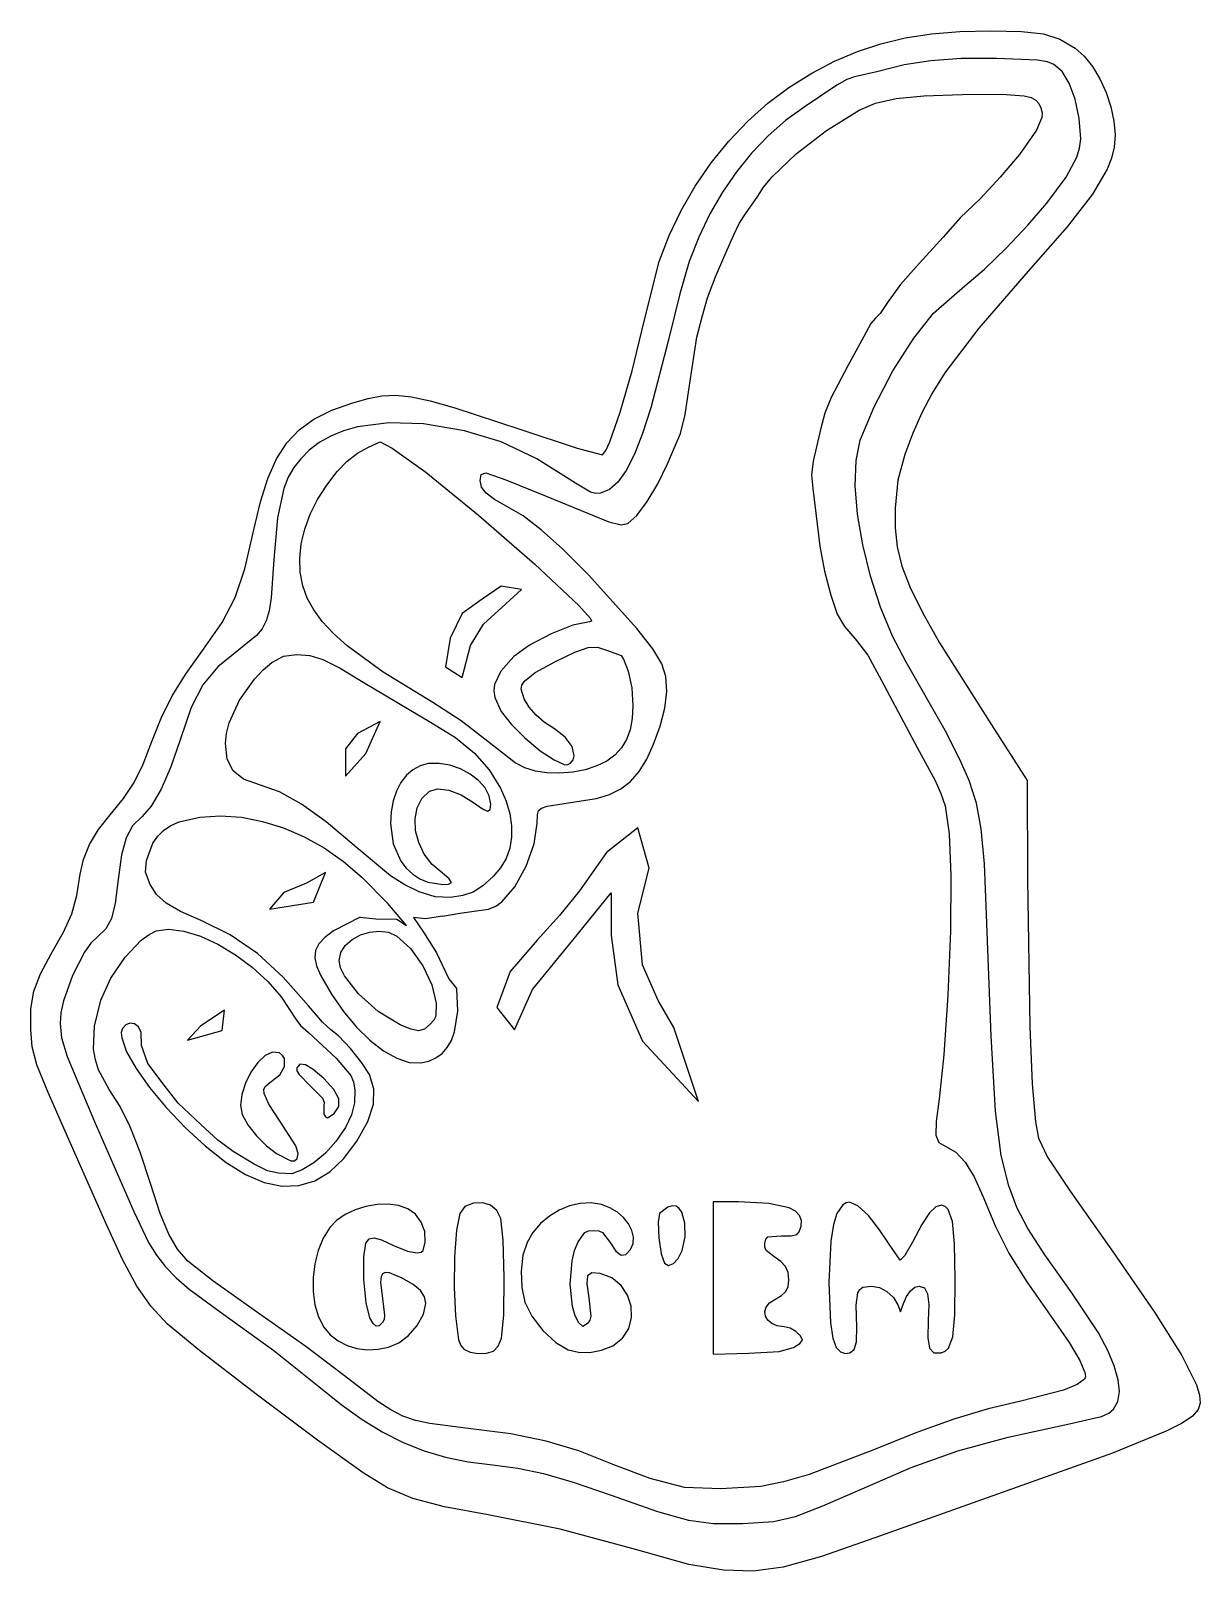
# Model space of a CAD drawing. Header units: metres. Extents: x 40 to 161, y -186 to -25.
import ezdxf

# ---------------------------------------------------------------- set-up
doc = ezdxf.new("R2010")
doc.units = ezdxf.units.M

msp = doc.modelspace()

# ---------------------------------------------------------------- linework, layer by layer
at = {"layer": '1', "color": 3}
for p, q in [((133.426311, -25.792459), (136.376868, -25.550733)), ((136.376868, -25.550733), (139.60506, -25.465741)), ((139.60506, -25.465741), (142.827602, -25.526174)), ((142.827602, -25.526174), (145.090552, -25.79035)), ((125.711397, -27.606592), (128.146481, -26.805533)), ((128.146481, -26.805533), (130.700484, -26.205774)), ((130.700484, -26.205774), (133.426311, -25.792459)), ((145.090552, -25.79035), (146.807547, -26.34318)), ((146.807547, -26.34318), (148.392227, -27.269575)), ((120.986357, -29.872024), (123.342324, -28.623803)), ((123.342324, -28.623803), (125.711397, -27.606592)), ((133.380709, -28.582431), (130.578815, -29.024836)), ((136.512, -28.365174), (133.380709, -28.582431)), ((140.194414, -28.348412), (136.512, -28.365174)), ((144.485143, -28.520704), (140.194414, -28.348412)), ((145.517084, -28.691015), (144.485143, -28.520704)), ((146.191532, -28.956449), (145.517084, -28.691015)), ((148.392227, -27.269575), (149.334496, -28.091877)), ((149.334496, -28.091877), (150.204105, -29.178241)), ((118.590591, -31.366107), (120.986357, -29.872024)), ((125.411529, -30.274477), (124.60583, -30.526762)), ((127.884592, -29.71704), (125.411529, -30.274477)), ((130.578815, -29.024836), (127.884592, -29.71704)), ((147.049721, -29.707299), (146.191532, -28.956449)), ((147.791498, -30.932592), (147.049721, -29.707299)), ((150.204105, -29.178241), (150.975287, -30.463253)), ((150.975287, -30.463253), (151.622277, -31.8815)), ((116.39731, -32.989182), (118.590591, -31.366107)), ((123.577085, -31.130291), (120.180882, -33.422799)), ((124.60583, -30.526762), (123.577085, -31.130291)), ((136.641727, -32.087239), (140.714491, -32.071505)), ((140.714491, -32.071505), (143.102108, -32.241922)), ((148.390633, -32.576209), (147.791498, -30.932592)), ((151.622277, -31.8815), (152.119306, -33.367568)), ((114.299758, -34.859794), (116.39731, -32.989182)), ((120.180882, -33.422799), (118.2434, -34.821051)), ((125.888126, -33.741332), (127.613797, -32.995011)), ((127.613797, -32.995011), (129.756241, -32.505172)), ((129.756241, -32.505172), (132.653027, -32.219889)), ((132.653027, -32.219889), (136.641727, -32.087239)), ((143.102108, -32.241922), (143.8195, -32.423459)), ((143.8195, -32.423459), (144.302221, -32.68336)), ((144.302221, -32.68336), (144.612478, -33.032234)), ((144.612478, -33.032234), (144.812475, -33.480688)), ((144.812475, -33.480688), (144.949477, -34.018255)), ((148.820897, -34.582032), (148.390633, -32.576209)), ((152.119306, -33.367568), (152.440609, -34.856043)), ((112.322115, -36.945551), (114.299758, -34.859794)), ((118.2434, -34.821051), (116.413801, -36.416974)), ((122.487184, -35.858261), (125.888126, -33.741332)), ((144.937436, -34.493678), (144.359969, -35.803552)), ((144.949477, -34.018255), (144.937436, -34.493678)), ((148.976411, -36.724067), (148.820897, -34.582032)), ((152.440609, -34.856043), (152.56042, -36.281513)), ((116.413801, -36.416974), (114.701091, -38.198499)), ((119.340353, -38.271434), (122.487184, -35.858261)), ((144.359969, -35.803552), (142.589693, -38.347297)), ((148.857157, -37.672171), (148.976411, -36.724067)), ((152.56042, -36.281513), (152.45297, -37.578563)), ((110.488559, -39.21406), (112.322115, -36.945551)), ((114.701091, -38.198499), (113.114278, -40.153558)), ((116.828483, -40.657826), (119.340353, -38.271434)), ((142.589693, -38.347297), (140.592838, -40.716333)), ((148.578245, -38.612213), (148.857157, -37.672171)), ((152.45297, -37.578563), (152.170533, -38.710033)), ((108.823272, -41.632927), (110.488559, -39.21406)), ((147.456504, -40.689752), (148.578245, -38.612213)), ((151.728745, -39.865033), (150.208679, -42.47452)), ((152.170533, -38.710033), (151.728745, -39.865033)), ((107.350431, -44.169759), (108.823272, -41.632927)), ((113.114278, -40.153558), (111.662368, -42.270081)), ((115.929672, -41.740033), (116.828483, -40.657826)), ((140.592838, -40.716333), (138.488668, -42.94678)), ((145.441295, -43.399967), (147.456504, -40.689752)), ((111.662368, -42.270081), (110.35437, -44.535999)), ((114.07823, -44.528856), (115.33242, -42.694411)), ((115.33242, -42.694411), (115.929672, -41.740033)), ((138.488668, -42.94678), (136.420674, -44.951487)), ((150.208679, -42.47452), (147.575904, -45.864821)), ((106.094217, -46.792163), (107.350431, -44.169759)), ((110.35437, -44.535999), (109.19929, -46.939243)), ((113.387158, -45.541328), (114.07823, -44.528856)), ((143.473601, -45.713624), (145.441295, -43.399967)), ((112.805786, -46.786633), (113.387158, -45.541328)), ((136.420674, -44.951487), (134.666172, -46.942714)), ((141.218394, -48.101783), (143.473601, -45.713624)), ((147.575904, -45.864821), (143.51355, -50.493732)), ((105.078809, -49.467745), (106.094217, -46.792163)), ((109.19929, -46.939243), (108.206136, -49.467745)), ((111.912671, -48.823691), (112.805786, -46.786633)), ((134.666172, -46.942714), (131.827575, -50.026155)), ((138.9453, -50.291844), (141.218394, -48.101783)), ((103.493965, -55.688442), (105.078809, -49.467745)), ((108.206136, -49.467745), (107.217986, -52.861467)), ((110.938852, -51.081469), (111.912671, -48.823691)), ((110.097657, -53.277745), (110.938852, -51.081469)), ((131.827575, -50.026155), (130.208357, -51.860918)), ((136.923949, -52.011205), (138.9453, -50.291844)), ((143.51355, -50.493732), (138.359905, -56.407853)), ((107.217986, -52.861467), (106.026063, -57.652189)), ((130.208357, -51.860918), (128.914364, -53.645522)), ((133.63251, -54.872162), (136.923949, -52.011205)), ((109.546695, -55.2533), (110.097657, -53.277745)), ((128.914364, -53.645522), (128.086082, -54.880675)), ((102.243885, -60.853244), (103.493965, -55.688442)), ((109.006039, -57.369967), (109.546695, -55.2533)), ((127.125526, -55.954005), (126.389819, -57.299411)), ((127.586551, -55.394411), (127.125526, -55.954005)), ((128.086082, -54.880675), (127.586551, -55.394411)), ((131.587786, -57.44881), (133.63251, -54.872162)), ((106.026063, -57.652189), (104.209687, -64.704995)), ((108.271256, -62.167745), (109.006039, -57.369967)), ((126.389819, -57.299411), (124.734526, -60.34374)), ((129.424792, -60.88106), (131.587786, -57.44881)), ((138.359905, -56.407853), (134.820665, -61.085318)), ((101.013609, -65.186768), (102.243885, -60.853244)), ((124.734526, -60.34374), (122.970256, -63.64535)), ((127.462732, -64.614423), (129.424792, -60.88106)), ((107.778305, -65.404015), (108.271256, -62.167745)), ((134.820665, -61.085318), (133.506235, -63.183482)), ((73.151794, -64.198737), (74.7444, -63.752482)), ((74.7444, -63.752482), (76.189002, -63.482429)), ((76.189002, -63.482429), (77.644591, -63.413796)), ((77.644591, -63.413796), (79.27016, -63.571804)), ((79.27016, -63.571804), (81.224701, -63.981671)), ((81.224701, -63.981671), (83.667206, -64.668617)), ((122.970256, -63.64535), (122.332563, -65.278799)), ((133.506235, -63.183482), (132.415153, -65.240293)), ((69.112725, -65.89528), (70.959984, -64.977361)), ((70.959984, -64.977361), (73.151794, -64.198737)), ((83.667206, -64.668617), (90.652081, -66.974621)), ((99.938943, -68.253026), (101.013609, -65.186768)), ((104.209687, -64.704995), (103.346257, -67.391569)), ((107.277888, -67.388856), (107.778305, -65.404015)), ((122.332563, -65.278799), (121.89129, -66.824411)), ((126.02081, -68.094411), (127.462732, -64.614423)), ((132.415153, -65.240293), (131.487335, -67.345024)), ((66.279039, -68.370962), (67.566813, -67.007984)), ((67.566813, -67.007984), (69.112725, -65.89528)), ((72.191375, -67.10926), (70.859767, -67.656759)), ((73.650481, -66.69347), (72.191375, -67.10926)), ((76.90446, -66.267754), (73.650481, -66.69347)), ((80.52825, -66.401086), (76.90446, -66.267754)), ((84.803506, -67.099659), (80.52825, -66.401086)), ((88.615438, -68.262384), (84.803506, -67.099659)), ((90.652081, -66.974621), (96.542497, -68.911349)), ((121.89129, -66.824411), (121.113149, -70.281633)), ((131.487335, -67.345024), (130.662697, -69.586943)), ((65.2062, -70.039704), (66.279039, -68.370962)), ((69.667338, -68.333283), (68.625771, -69.136147)), ((70.859767, -67.656759), (69.667338, -68.333283)), ((73.639146, -69.442518), (74.794799, -68.815159)), ((74.794799, -68.815159), (76.019395, -68.265906)), ((76.019395, -68.265906), (77.272862, -68.930867)), ((77.272862, -68.930867), (80.745819, -71.410551)), ((92.337082, -70.034591), (88.615438, -68.262384)), ((96.542497, -68.911349), (99.15569, -69.616029)), ((99.502402, -69.174683), (99.938943, -68.253026)), ((103.346257, -67.391569), (102.4951, -69.557883)), ((105.922933, -70.54563), (107.277888, -67.388856)), ((125.583685, -70.217351), (126.02081, -68.094411)), ((64.305088, -72.069697), (65.2062, -70.039704)), ((67.739896, -70.011672), (67.012043, -70.929974)), ((68.625771, -69.136147), (67.739896, -70.011672)), ((71.53153, -71.353343), (72.574013, -70.268068)), ((72.574013, -70.268068), (73.639146, -69.442518)), ((96.341478, -72.561608), (92.337082, -70.034591)), ((99.15569, -69.616029), (99.502402, -69.174683)), ((102.4951, -69.557883), (101.643039, -71.233657)), ((104.936236, -72.61382), (105.922933, -70.54563)), ((121.113149, -70.281633), (120.924578, -71.730826)), ((125.498086, -72.829776), (125.583685, -70.217351)), ((130.662697, -69.586943), (129.934989, -72.260614)), ((63.532499, -74.516432), (64.305088, -72.069697)), ((66.423813, -71.947734), (65.956808, -73.121631)), ((67.012043, -70.929974), (66.423813, -71.947734)), ((70.443824, -72.759878), (71.53153, -71.353343)), ((80.745819, -71.410551), (86.249311, -75.896682)), ((86.406172, -72.27855), (86.530284, -71.644582)), ((86.530284, -71.644582), (87.011521, -71.481078)), ((87.011521, -71.481078), (89.105815, -72.198992)), ((101.643039, -71.233657), (100.776902, -72.448609)), ((120.924578, -71.730826), (121.072777, -73.103856)), ((65.956808, -73.121631), (65.312879, -76.164557)), ((69.483966, -74.261921), (70.443824, -72.759878)), ((86.555003, -72.967922), (86.406172, -72.27855)), ((87.035955, -73.614932), (86.555003, -72.967922)), ((87.900712, -74.269573), (87.035955, -73.614932)), ((89.105815, -72.198992), (93.290966, -73.925043)), ((97.927803, -73.512346), (96.341478, -72.561608)), ((98.455412, -73.647893), (97.927803, -73.512346)), ((98.949696, -73.614929), (98.455412, -73.647893)), ((99.883513, -73.23246), (98.949696, -73.614929)), ((100.776902, -72.448609), (99.883513, -73.23246)), ((103.827456, -74.480713), (104.936236, -72.61382)), ((121.072777, -73.103856), (121.515025, -76.8433)), ((125.73606, -75.796489), (125.498086, -72.829776)), ((129.934989, -72.260614), (129.654148, -75.149967)), ((62.845225, -77.435397), (63.532499, -74.516432)), ((68.719185, -75.794634), (69.483966, -74.261921)), ((89.200959, -74.981841), (87.900712, -74.269573)), ((90.897191, -75.975817), (89.200959, -74.981841)), ((93.290966, -73.925043), (99.821107, -76.599262)), ((102.736825, -75.934583), (103.827456, -74.480713)), ((129.654148, -75.149967), (129.644576, -77.218794)), ((65.312879, -76.164557), (64.933068, -80.512189)), ((68.152817, -77.338631), (68.719185, -75.794634)), ((86.249311, -75.896682), (92.120975, -80.989409)), ((92.776508, -77.408785), (90.897191, -75.975817)), ((99.821107, -76.599262), (101.116694, -76.907019)), ((101.116694, -76.907019), (101.804574, -76.763702)), ((101.804574, -76.763702), (102.736825, -75.934583)), ((121.515025, -76.8433), (121.787241, -79.115882)), ((126.26965, -78.98229), (125.73606, -75.796489)), ((61.905791, -81.480997), (62.845225, -77.435397)), ((67.788201, -78.874531), (68.152817, -77.338631)), ((94.991576, -79.408748), (92.776508, -77.408785)), ((129.644576, -77.218794), (129.851363, -79.178126)), ((67.628672, -80.382948), (67.788201, -78.874531)), ((97.69506, -82.103708), (94.991576, -79.408748)), ((121.787241, -79.115882), (122.292688, -81.721749)), ((127.0709, -82.251984), (126.26965, -78.98229)), ((129.851363, -79.178126), (130.346534, -81.190338)), ((60.895122, -84.47786), (61.905791, -81.480997)), ((64.933068, -80.512189), (64.638379, -84.51391)), ((67.677569, -81.844498), (67.628672, -80.382948)), ((92.120975, -80.989409), (96.698449, -85.288882)), ((122.292688, -81.721749), (122.933428, -84.224393)), ((130.346534, -81.190338), (131.202115, -83.417806)), ((67.938229, -83.239799), (67.677569, -81.844498)), ((68.413988, -84.549465), (67.938229, -83.239799)), ((88.616239, -83.270346), (86.636395, -84.631489)), ((90.719823, -83.641567), (88.616241, -83.270348)), ((102.758136, -87.683775), (97.69506, -82.103708)), ((128.111855, -85.470371), (127.0709, -82.251984)), ((59.547124, -87.054797), (60.895122, -84.47786)), ((64.638379, -84.51391), (64.432238, -85.855545)), ((69.084119, -85.761132), (68.413988, -84.549465)), ((86.636395, -84.631489), (84.532812, -86.116371)), ((89.1112, -85.12645), (90.719823, -83.641567)), ((122.933428, -84.224393), (123.611521, -86.187308)), ((131.202115, -83.417806), (132.490131, -86.022905)), ((64.432238, -85.855545), (64.136059, -86.888643)), ((69.981243, -86.973457), (69.084119, -85.761132)), ((84.532812, -86.116371), (83.295409, -88.714916)), ((86.760136, -87.230033), (89.1112, -85.12645)), ((96.698449, -85.288882), (97.910235, -86.641226)), ((123.611521, -86.187308), (124.388136, -87.482902)), ((129.364559, -88.502256), (128.111855, -85.470371)), ((132.490131, -86.022905), (134.282607, -89.168011)), ((57.595702, -89.840621), (59.547124, -87.054797)), ((63.711715, -87.711415), (63.121075, -88.42207)), ((64.136059, -86.888643), (63.711715, -87.711415)), ((71.129936, -88.206812), (69.981243, -86.973457)), ((85.398993, -89.457357), (86.760136, -87.230033)), ((96.085532, -87.354916), (93.804034, -88.245663)), ((97.827338, -87.001903), (96.085532, -87.354916)), ((98.014121, -86.920484), (97.827338, -87.001903)), ((97.910235, -86.641226), (98.014121, -86.920484)), ((104.409925, -89.821857), (102.758136, -87.683775)), ((124.388136, -87.482902), (125.47149, -88.771357)), ((63.121075, -88.42207), (61.288394, -89.899871)), ((72.554775, -89.481568), (71.129936, -88.206812)), ((76.331195, -92.236763), (72.554775, -89.481568)), ((83.295409, -88.714916), (82.800449, -91.684681)), ((84.532812, -92.798343), (85.398993, -89.457357)), ((91.559474, -89.412059), (89.928486, -90.592018)), ((93.804034, -88.245663), (91.559474, -89.412059)), ((96.297699, -90.144304), (97.663693, -89.664154)), ((97.663693, -89.664154), (98.655662, -89.62591)), ((98.655662, -89.62591), (99.5678, -89.964895)), ((125.47149, -88.771357), (126.8081, -90.473603)), ((130.801056, -91.212439), (129.364559, -88.502256)), ((134.282607, -89.168011), (139.66904, -97.727745)), ((55.789105, -92.368986), (57.595702, -89.840621)), ((61.288394, -89.899871), (59.081344, -91.698175)), ((63.804284, -92.006209), (64.734635, -91.225923)), ((64.734635, -91.225923), (65.945133, -90.55795)), ((65.945133, -90.55795), (67.327961, -90.402354)), ((67.327961, -90.402354), (68.688238, -90.512027)), ((68.688238, -90.512027), (70.050071, -90.930267)), ((70.050071, -90.930267), (71.823928, -91.829539)), ((89.928486, -90.592018), (88.578015, -92.134432)), ((92.157719, -92.286547), (94.263489, -91.131037)), ((94.263489, -91.131037), (96.297699, -90.144304)), ((99.5678, -89.964895), (100.831427, -90.388228)), ((100.831427, -90.388228), (101.100674, -90.516898)), ((101.100674, -90.516898), (101.368058, -90.875747)), ((101.368058, -90.875747), (101.854847, -92.133239)), ((105.353366, -91.377745), (104.409925, -89.821857)), ((105.751334, -92.700193), (105.353366, -91.377745)), ((126.8081, -90.473603), (128.22279, -93.115127)), ((134.844466, -98.309839), (130.801056, -91.212439)), ((54.346689, -94.714868), (55.789105, -92.368986)), ((59.081344, -91.698175), (57.526508, -93.552952)), ((61.366147, -95.163772), (62.915944, -92.951768)), ((62.915944, -92.951768), (63.804284, -92.006209)), ((71.823928, -91.829539), (74.420276, -93.382307)), ((81.507113, -95.402008), (76.331195, -92.236763)), ((82.800449, -91.684681), (84.532812, -92.798343)), ((88.578015, -92.134432), (87.927722, -93.522848)), ((91.027898, -93.178973), (92.157719, -92.286547)), ((101.854847, -92.133239), (102.207016, -93.859215)), ((105.852672, -94.243031), (105.751334, -92.700193)), ((57.526508, -93.552952), (56.322411, -95.926213)), ((74.420276, -93.382307), (81.253688, -97.435021)), ((87.927722, -93.522848), (87.856271, -94.198059)), ((87.856271, -94.198059), (87.949219, -94.881274)), ((90.697389, -94.017709), (90.773769, -93.591965)), ((90.989556, -95.012152), (90.697389, -94.017709)), ((90.773769, -93.591965), (91.027898, -93.178973)), ((102.207016, -93.859215), (102.339783, -95.752189)), ((105.65833, -95.972768), (105.852672, -94.243031)), ((128.22279, -93.115127), (131.926293, -100.087201)), ((53.185848, -97.026046), (54.346689, -94.714868)), ((56.322411, -95.926213), (55.167575, -99.279967)), ((60.286945, -97.51206), (61.366147, -95.163772)), ((84.454554, -97.320261), (81.507113, -95.402008)), ((87.949219, -94.881274), (88.61412, -96.333716)), ((91.517206, -95.882603), (90.989556, -95.012152)), ((92.240055, -96.711991), (91.517206, -95.882603)), ((102.339783, -95.752189), (102.265384, -97.069396)), ((105.169262, -97.855913), (105.65833, -95.972768)), ((52.223975, -99.450299), (53.185848, -97.026046)), ((59.986849, -98.627976), (60.286945, -97.51206)), ((75.994737, -97.376731), (73.643672, -98.614133)), ((74.509854, -100.717717), (75.994736, -97.376732)), ((81.253688, -97.435021), (83.83762, -99.050859)), ((87.237451, -99.451634), (84.454554, -97.320261)), ((88.61412, -96.333716), (89.644581, -97.640192)), ((89.644581, -97.640192), (91.089441, -99.084515)), ((93.128846, -97.471471), (92.240055, -96.711991)), ((94.154323, -98.1322), (93.128846, -97.471471)), ((102.265384, -97.069396), (102.046146, -98.232496)), ((139.66904, -97.727745), (143.414682, -103.5133)), ((55.167575, -99.279967), (54.199682, -102.088942)), ((59.88004, -99.64676), (59.986849, -98.627976)), ((73.643672, -98.614133), (72.40627, -100.222756)), ((83.83762, -99.050859), (85.837339, -100.667755)), ((91.089441, -99.084515), (92.673607, -100.414707)), ((95.282858, -98.989613), (94.154323, -98.1322)), ((95.996672, -99.989971), (95.282858, -98.989613)), ((101.676412, -99.249056), (101.150527, -100.126647)), ((102.046146, -98.232496), (101.676412, -99.249056)), ((104.488464, -99.743), (105.169262, -97.855913)), ((136.396266, -101.338782), (134.844466, -98.309839)), ((51.313086, -101.820115), (52.223975, -99.450299)), ((60.066812, -101.302837), (59.88004, -99.64676)), ((72.40627, -100.222756), (72.40627, -103.068781)), ((72.40627, -103.068781), (74.509854, -100.717717)), ((85.837339, -100.667755), (87.365417, -102.392338)), ((90.065138, -101.671271), (87.237451, -99.451634)), ((92.673607, -100.414707), (94.121983, -101.378789)), ((96.210416, -100.952646), (95.996672, -99.989971)), ((96.10309, -101.363406), (96.210416, -100.952646)), ((100.462833, -100.872835), (99.607673, -101.495191)), ((101.150527, -100.126647), (100.462833, -100.872835)), ((103.768025, -101.312807), (104.488464, -99.743)), ((131.926293, -100.087201), (133.82127, -103.528334)), ((50.376356, -103.723708), (51.313086, -101.820115)), ((54.199682, -102.088942), (53.183587, -104.42428)), ((60.679054, -102.519481), (60.066812, -101.302837)), ((61.784134, -103.3781), (60.679054, -102.519481)), ((79.412433, -102.390403), (78.744058, -102.977851)), ((80.170597, -101.979411), (79.412433, -102.390403)), ((81.008649, -101.760686), (80.170597, -101.979411)), ((82.136738, -101.733583), (81.008649, -101.760686)), ((83.273321, -101.928288), (82.136738, -101.733583)), ((84.369503, -102.313163), (83.273321, -101.928288)), ((85.376394, -102.856569), (84.369503, -102.313163)), ((87.365417, -102.392338), (88.534429, -104.331234)), ((91.074768, -102.183747), (90.065138, -101.671271)), ((92.191727, -102.532301), (91.074768, -102.183747)), ((93.353841, -102.72119), (92.191727, -102.532301)), ((94.121983, -101.378789), (95.240639, -101.870892)), ((95.240639, -101.870892), (95.562929, -101.859445)), ((95.562929, -101.859445), (95.838741, -101.697011)), ((95.838741, -101.697011), (96.10309, -101.363406)), ((97.372331, -102.39868), (96.0734, -102.651045)), ((98.579392, -102.001283), (97.372331, -102.39868)), ((99.607673, -101.495191), (98.579392, -102.001283)), ((102.089778, -103.612811), (102.978333, -102.59339)), ((102.978333, -102.59339), (103.768025, -101.312807)), ((137.36381, -103.5133), (136.396266, -101.338782)), ((49.275367, -105.404564), (50.376356, -103.723708)), ((63.449417, -103.960103), (61.784134, -103.3781)), ((65.508845, -104.692965), (63.449417, -103.960103)), ((78.175375, -103.725945), (77.716284, -104.618875)), ((78.744058, -102.977851), (78.175375, -103.725945)), ((86.245102, -103.526869), (85.376394, -102.856569)), ((86.926733, -104.292424), (86.245102, -103.526869)), ((94.690818, -102.75966), (93.353841, -102.72119)), ((96.0734, -102.651045), (94.690818, -102.75966)), ((101.07275, -104.399128), (102.089778, -103.612811)), ((133.82127, -103.528334), (134.423938, -104.876486)), ((138.126597, -105.892851), (137.36381, -103.5133)), ((143.414682, -103.5133), (143.420759, -113.814408)), ((47.871702, -107.106164), (49.275367, -105.404564)), ((53.183587, -104.42428), (52.168469, -106.186764)), ((67.80557, -105.974441), (65.508845, -104.692965)), ((77.37669, -105.64083), (77.166493, -106.776)), ((77.716284, -104.618875), (77.37669, -105.64083)), ((79.861044, -106.373321), (80.362889, -105.390036)), ((80.362889, -105.390036), (81.159629, -104.632901)), ((81.159629, -104.632901), (82.028934, -104.385229)), ((82.028934, -104.385229), (83.170185, -104.522218)), ((83.170185, -104.522218), (84.450326, -105.009562)), ((84.450326, -105.009562), (85.7363, -105.812951)), ((85.7363, -105.812951), (86.651978, -106.465369)), ((87.372397, -105.121595), (86.926733, -104.292424)), ((87.533201, -105.982745), (87.372397, -105.121595)), ((88.534429, -104.331234), (89.115902, -105.684595)), ((89.115902, -105.684595), (89.502948, -106.9895)), ((93.411331, -106.203922), (96.954715, -105.640048)), ((96.954715, -105.640048), (98.534829, -105.384687)), ((98.534829, -105.384687), (99.897637, -104.980401)), ((99.897637, -104.980401), (101.07275, -104.399128)), ((134.423938, -104.876486), (134.845154, -106.159628)), ((46.67183, -108.623856), (47.871702, -107.106164)), ((51.20351, -107.277177), (50.217915, -108.247308)), ((52.168469, -106.186764), (51.20351, -107.277177)), ((55.065619, -107.81233), (57.220434, -107.320292)), ((57.220434, -107.320292), (59.367563, -107.197872)), ((59.367563, -107.197872), (61.550748, -107.350955)), ((61.550748, -107.350955), (63.746477, -107.770833)), ((70.382574, -107.832215), (67.80557, -105.974441)), ((77.166493, -106.776), (77.095596, -108.008575)), ((79.643561, -107.513447), (79.861044, -106.373321)), ((86.651978, -106.465369), (87.199719, -106.705757)), ((87.199719, -106.705757), (87.464976, -106.542191)), ((87.464976, -106.542191), (87.533201, -105.982745)), ((89.502948, -106.9895), (89.695991, -108.240872)), ((92.373156, -107.974144), (92.390686, -107.115348)), ((92.390686, -107.115348), (92.506415, -106.641711)), ((92.506415, -106.641711), (92.815059, -106.391735)), ((92.815059, -106.391735), (93.411331, -106.203922)), ((134.845154, -106.159628), (135.288519, -109.080677)), ((138.624128, -108.555805), (138.126597, -105.892851)), ((45.745201, -110.175368), (46.67183, -108.623856)), ((50.217915, -108.247308), (49.53978, -109.494898)), ((52.831234, -109.319426), (53.450654, -108.708262)), ((53.450654, -108.708262), (54.193531, -108.207462)), ((54.193531, -108.207462), (55.065619, -107.81233)), ((63.746477, -107.770833), (65.931236, -108.448799)), ((65.931236, -108.448799), (68.081513, -109.376147)), ((73.282838, -110.293974), (70.382574, -107.832215)), ((77.095596, -108.008575), (77.377628, -110.108004)), ((79.699905, -108.741106), (79.643561, -107.513447)), ((80.01954, -109.986987), (79.699905, -108.741106)), ((89.695991, -108.240872), (89.695455, -109.433633)), ((92.059154, -110.115017), (92.373156, -107.974144)), ((102.855272, -108.454396), (99.58555, -111.023463)), ((104.02303, -112.658324), (102.855272, -108.454396)), ((138.945897, -112.190006), (138.624128, -108.555805)), ((45.105783, -111.73297), (45.745201, -110.175368)), ((49.53978, -109.494898), (49.074897, -111.268986)), ((51.656206, -111.862052), (52.329521, -110.045649)), ((52.329521, -110.045649), (52.831234, -109.319426)), ((68.081513, -109.376147), (70.173795, -110.544169)), ((70.173795, -110.544169), (72.18457, -111.944158)), ((77.067563, -113.433808), (73.282838, -110.293974)), ((77.377628, -110.108004), (78.168241, -111.898768)), ((80.591931, -111.181784), (80.01954, -109.986987)), ((89.501766, -110.562707), (89.115349, -111.623016)), ((89.695455, -109.433633), (89.501766, -110.562707)), ((91.228211, -112.438241), (92.059154, -110.115017)), ((135.288519, -109.080677), (135.441944, -113.391075)), ((44.767545, -113.268929), (45.105783, -111.73297)), ((49.074897, -111.268986), (48.729062, -113.818614)), ((51.5554, -113.06913), (51.656206, -111.862052)), ((72.18457, -111.944158), (74.090324, -113.567408)), ((78.168241, -111.898768), (78.731598, -112.642901)), ((81.406543, -112.256186), (80.591931, -111.181784)), ((82.452842, -113.140885), (81.406543, -112.256186)), ((89.115349, -111.623016), (88.536627, -112.609483)), ((99.58555, -111.023463), (96.782931, -114.99384)), ((139.181394, -117.483297), (138.945897, -112.190006)), ((44.414801, -115.491621), (44.767545, -113.268929)), ((48.729062, -113.818614), (48.411887, -116.273312)), ((52.035126, -114.348599), (51.5554, -113.06913)), ((70.302686, -113.091739), (68.322845, -114.205399)), ((69.065284, -116.185244), (70.302686, -113.091739)), ((74.090324, -113.567408), (76.805559, -116.308011)), ((78.559691, -114.376292), (77.067563, -113.433808)), ((78.731598, -112.642901), (79.394899, -113.267268)), ((79.394899, -113.267268), (80.149077, -113.757669)), ((80.149077, -113.757669), (80.985066, -114.099904)), ((83.200164, -113.737997), (82.452842, -113.140885)), ((83.421553, -114.131062), (83.200164, -113.737997)), ((87.766025, -113.517031), (86.68782, -114.490059)), ((88.536627, -112.609483), (87.766025, -113.517031)), ((90.046918, -114.574607), (91.228211, -112.438241)), ((102.855272, -117.329355), (104.02303, -112.658324)), ((135.441944, -113.391075), (135.406567, -119.19954)), ((143.420759, -113.814408), (143.661555, -129.154149)), ((52.721227, -115.399252), (52.035126, -114.348599)), ((53.730965, -116.301023), (52.721227, -115.399252)), ((65.971779, -115.195323), (64.486896, -116.927686)), ((68.322843, -114.205401), (65.971779, -115.195323)), ((80.074318, -115.105462), (78.559691, -114.376292)), ((81.729315, -115.641543), (80.074318, -115.105462)), ((80.985066, -114.099904), (82.526182, -114.346094)), ((82.526182, -114.346094), (83.109851, -114.296937)), ((83.109851, -114.296937), (83.421553, -114.131062)), ((85.683671, -115.130072), (84.610823, -115.506962)), ((86.68782, -114.490059), (85.683671, -115.130072)), ((88.68187, -116.154906), (90.046918, -114.574607)), ((96.782931, -114.99384), (94.680967, -117.562907)), ((96.082277, -120.131974), (100.052653, -115.227391)), ((100.052653, -115.227391), (100.052653, -119.664871)), ((43.87661, -117.385324), (44.414801, -115.491621)), ((48.411887, -116.273312), (48.012915, -117.892731)), ((55.222855, -117.165852), (53.730965, -116.301023)), ((64.486896, -116.927686), (69.065284, -116.185244)), ((78.763991, -118.604333), (76.805557, -116.308014)), ((83.32652, -115.690622), (81.729315, -115.641543)), ((84.610823, -115.506962), (83.32652, -115.690622)), ((84.303966, -117.336429), (87.275848, -116.918355)), ((87.275848, -116.918355), (88.039492, -116.616263)), ((88.039492, -116.616263), (88.68187, -116.154906)), ((43.026759, -119.29596), (43.87661, -117.385324)), ((48.012915, -117.892731), (47.423278, -118.974306)), ((57.35541, -118.105682), (55.222855, -117.165852)), ((60.38084, -119.591427), (57.35541, -118.105682)), ((73.932562, -117.761794), (71.1392, -119.185119)), ((73.932564, -117.761795), (75.56035, -117.935747)), ((75.56035, -117.935747), (77.733254, -117.963605)), ((77.733254, -117.963605), (78.763991, -118.604333)), ((80.714033, -117.935747), (79.488292, -117.768601)), ((79.488292, -117.768601), (80.519029, -119.300777)), ((82.490387, -117.636124), (80.714033, -117.935747)), ((82.490386, -117.636121), (84.303966, -117.336429)), ((94.680967, -117.562907), (92.345452, -120.131974)), ((103.322375, -122.701041), (102.855272, -117.329355)), ((139.666704, -130.144591), (139.181394, -117.483297)), ((41.739033, -121.569452), (43.026759, -119.29596)), ((46.53411, -119.815469), (45.873961, -120.468872)), ((47.423278, -118.974306), (46.53411, -119.815469)), ((49.445474, -121.909939), (51.117389, -120.151813)), ((51.117389, -120.151813), (51.931087, -119.544184)), ((51.931087, -119.544184), (52.68315, -119.175812)), ((52.68315, -119.175812), (53.99459, -118.996638)), ((53.99459, -118.996638), (55.554403, -119.197375)), ((55.554403, -119.197375), (57.283173, -119.736125)), ((57.283173, -119.736125), (59.101484, -120.570988)), ((63.216748, -121.53579), (60.38084, -119.591427)), ((70.226501, -119.852412), (69.612856, -120.524418)), ((71.1392, -119.185119), (70.226501, -119.852412)), ((72.373548, -120.69948), (73.077241, -120.077915)), ((73.077241, -120.077915), (73.946889, -119.60116)), ((73.946889, -119.60116), (74.915843, -119.297505)), ((74.915843, -119.297505), (75.917456, -119.195238)), ((75.917456, -119.195238), (76.88508, -119.322649)), ((76.88508, -119.322649), (77.752067, -119.708027)), ((77.752067, -119.708027), (79.170104, -121.002402)), ((80.519029, -119.300777), (81.884058, -121.473681)), ((92.345452, -120.131974), (89.542833, -123.401696)), ((91.878348, -125.270109), (96.082277, -120.131974)), ((100.052653, -119.664871), (100.753308, -124.803006)), ((135.406567, -119.19954), (135.149099, -125.851645)), ((40.610469, -123.636281), (41.739033, -121.569452)), ((45.203529, -121.398303), (43.953011, -123.803304)), ((45.873961, -120.468872), (45.203529, -121.398303)), ((59.101484, -120.570988), (60.929921, -121.660068)), ((60.929921, -121.660068), (62.689066, -122.961464)), ((65.91741, -123.981813), (63.216748, -121.53579)), ((69.280563, -121.22686), (69.21192, -121.985457)), ((69.612856, -120.524418), (69.280563, -121.22686)), ((71.730616, -122.263888), (71.902457, -121.437568)), ((71.902457, -121.437568), (72.373548, -120.69948)), ((79.170104, -121.002402), (80.43739, -122.795831)), ((81.884058, -121.473681), (83.165515, -124.175882)), ((47.948175, -124.100372), (49.445474, -121.909939)), ((62.689066, -122.961464), (64.299503, -124.433279)), ((69.21192, -121.985457), (69.389227, -122.825931)), ((69.389227, -122.825931), (69.794783, -123.774002)), ((71.877948, -123.00634), (71.730616, -122.263888)), ((72.292452, -123.86241), (71.877948, -123.00634)), ((80.43739, -122.795831), (81.382662, -124.794762)), ((89.542833, -123.401696), (88.141523, -127.138521)), ((104.957236, -126.437866), (103.322375, -122.701041)), ((39.930889, -125.449887), (40.610469, -123.636281)), ((43.953011, -123.803304), (43.024947, -126.46657)), ((46.906262, -126.373297), (47.948175, -124.100372)), ((64.299503, -124.433279), (65.681818, -126.033615)), ((68.537102, -126.97254), (65.91741, -123.981813)), ((69.794783, -123.774002), (70.921973, -125.761181)), ((73.758011, -125.741656), (72.292452, -123.86241)), ((81.382662, -124.794762), (81.834654, -126.705642)), ((83.165515, -124.175882), (83.995689, -125.190331)), ((100.753308, -124.803006), (103.322375, -130.641795)), ((39.624048, -127.292905), (39.930889, -125.449887)), ((43.024947, -126.46657), (42.757582, -127.718833)), ((46.241328, -129.092743), (46.906262, -126.373297)), ((65.681818, -126.033615), (67.220338, -128.364742)), ((70.921973, -125.761181), (72.181228, -127.578307)), ((75.797373, -127.55412), (73.758011, -125.741656)), ((84.105626, -127.543814), (83.995691, -125.190331)), ((90.009936, -129.474037), (91.878348, -125.270109)), ((106.592097, -129.240485), (104.957236, -126.437866)), ((135.149099, -125.851645), (134.734795, -132.094778)), ((39.613702, -129.447967), (39.624048, -127.292905)), ((42.757582, -127.718833), (42.661727, -128.8242)), ((59.784768, -127.445604), (57.309964, -129.054227)), ((59.537287, -129.549188), (59.784767, -127.445602)), ((69.988527, -128.676449), (68.537102, -126.97254)), ((72.181228, -127.578307), (73.532025, -129.189893)), ((78.080616, -128.9523), (75.797373, -127.55412)), ((81.811821, -128.040977), (81.609033, -128.462767)), ((81.834654, -126.705642), (81.811821, -128.040977)), ((83.756235, -129.697866), (84.105626, -127.543814)), ((88.141523, -127.138521), (90.009936, -129.474037)), ((39.76727, -131.258202), (39.613702, -129.447967)), ((42.661727, -128.8242), (42.828617, -130.294491)), ((46.159851, -131.491041), (46.241328, -129.092743)), ((49.161014, -129.321362), (49.044416, -129.758522)), ((49.044416, -129.758522), (49.084109, -130.3193)), ((49.499787, -128.946686), (49.161014, -129.321362)), ((49.945152, -128.791628), (49.499787, -128.946686)), ((50.414513, -128.863682), (49.945152, -128.791628)), ((50.825273, -129.170345), (50.414513, -128.863682)), ((51.107614, -129.769817), (50.825273, -129.170345)), ((51.150648, -131.117158), (51.107613, -129.769821)), ((57.309964, -129.054227), (55.948821, -130.53911)), ((55.948821, -130.53911), (59.537287, -129.549188)), ((67.220338, -128.364742), (67.695742, -129.0138)), ((67.695742, -129.0138), (68.52784, -129.7594)), ((68.52784, -129.7594), (71.41208, -132.42465)), ((70.860785, -129.470404), (69.988527, -128.676449)), ((71.681164, -130.112791), (70.860785, -129.470404)), ((73.532025, -129.189893), (74.933843, -130.560449)), ((79.205528, -129.423701), (78.080616, -128.9523)), ((79.995076, -129.573013), (79.205528, -129.423701)), ((80.615025, -129.39711), (79.995076, -129.573013)), ((81.231142, -128.892864), (80.615025, -129.39711)), ((81.609033, -128.462767), (81.231142, -128.892864)), ((83.424155, -130.576987), (83.756235, -129.697866)), ((109.161164, -136.947687), (106.592094, -129.240479)), ((143.661555, -129.154149), (143.924904, -135.096025)), ((40.256169, -133.122465), (39.76727, -131.258202)), ((42.828617, -130.294491), (43.402348, -132.262972)), ((46.340464, -132.596966), (46.159851, -131.491041)), ((49.084109, -130.3193), (49.588833, -131.755442)), ((51.806601, -132.997556), (51.150648, -131.117158)), ((72.901372, -131.41731), (71.681164, -130.112791)), ((74.1101, -132.910251), (72.901372, -131.41731)), ((74.933843, -130.560449), (76.346159, -131.654484)), ((82.451595, -131.930549), (82.98885, -131.321806)), ((82.98885, -131.321806), (83.424155, -130.576987)), ((103.322375, -130.641795), (109.161164, -136.947687)), ((140.119459, -137.92919), (139.666704, -130.144591)), ((43.402348, -132.262972), (46.208702, -138.945366)), ((46.67001, -133.655251), (46.340464, -132.596966)), ((49.588833, -131.755442), (50.588105, -133.517239)), ((53.512078, -135.227795), (51.806601, -132.997556)), ((63.256565, -132.892376), (62.548752, -133.879467)), ((64.029963, -132.160249), (63.256565, -132.892376)), ((64.806, -131.787021), (64.029963, -132.160249)), ((65.521727, -131.876631), (64.806, -131.787021)), ((65.847216, -132.136143), (65.521727, -131.876631)), ((66.035566, -132.474716), (65.847216, -132.136143)), ((66.02806, -133.294607), (66.035566, -132.474716)), ((67.650014, -133.060784), (67.310457, -133.44621)), ((68.219802, -133.109878), (67.650014, -133.060784)), ((71.41208, -132.42465), (72.952449, -134.216708)), ((74.89604, -134.117898), (74.1101, -132.910251)), ((76.346159, -131.654484), (77.728452, -132.43651)), ((77.728452, -132.43651), (79.040199, -132.871036)), ((79.040199, -132.871036), (80.240878, -132.922574)), ((80.240878, -132.922574), (81.076335, -132.732708)), ((81.076335, -132.732708), (81.813666, -132.401441)), ((81.813666, -132.401441), (82.451595, -131.930549)), ((134.734795, -132.094778), (134.228908, -136.676328)), ((41.41841, -136.014423), (40.256169, -133.122465)), ((47.779985, -135.672435), (46.67001, -133.655251)), ((50.588105, -133.517239), (51.994844, -135.492144)), ((62.548752, -133.879467), (61.969474, -135.017582)), ((64.666695, -134.844282), (65.55363, -134.147422)), ((65.55363, -134.147422), (66.02806, -133.294607)), ((67.310457, -133.44621), (67.332644, -133.727385)), ((67.332644, -133.727385), (67.573836, -134.126887)), ((67.573836, -134.126887), (68.73019, -135.303034)), ((69.037664, -133.600435), (68.219802, -133.109878)), ((70.121444, -134.539397), (69.037664, -133.600435)), ((71.171288, -135.689075), (70.121444, -134.539397)), ((72.952449, -134.216708), (73.225879, -134.897336)), ((75.356676, -135.618736), (74.89604, -134.117898)), ((43.592005, -140.907742), (41.41841, -136.014423)), ((48.907291, -137.456958), (47.779985, -135.672435)), ((51.994844, -135.492144), (53.721969, -137.56761)), ((54.955174, -137.108193), (53.512078, -135.227795)), ((61.581677, -136.202786), (61.448309, -137.331141)), ((61.969474, -135.017582), (61.581677, -136.202786)), ((63.892256, -135.694763), (64.013404, -135.365856)), ((63.914333, -136.098389), (63.892256, -135.694763)), ((64.406838, -137.217718), (63.914333, -136.098389)), ((64.013404, -135.365856), (64.666695, -134.844282)), ((68.73019, -135.303034), (69.984227, -136.576361)), ((71.695762, -136.654046), (71.171288, -135.689075)), ((73.225879, -134.897336), (73.351288, -135.748268)), ((73.351288, -135.748268), (73.341542, -137.060282)), ((75.300181, -137.21866), (75.356676, -135.618736)), ((143.924904, -135.096025), (144.256543, -139.069741)), ((49.956287, -139.589782), (48.907291, -137.456958)), ((53.721969, -137.56761), (55.6824, -139.631088)), ((57.316604, -139.338432), (54.955174, -137.108193)), ((61.448309, -137.331141), (61.632318, -138.29871)), ((65.528275, -138.899674), (64.406838, -137.217718)), ((69.984227, -136.576361), (70.172098, -136.992868)), ((70.151588, -137.386286), (70.145207, -138.260483)), ((70.172098, -136.992868), (70.151588, -137.386286)), ((71.214505, -138.182886), (71.706342, -137.472566)), ((71.706342, -137.472566), (71.695762, -136.654046)), ((73.341542, -137.060282), (73.032424, -138.336891)), ((74.710108, -139.003771), (75.300181, -137.21866)), ((134.228908, -136.676328), (133.907792, -139.017871)), ((46.208702, -138.945366), (50.342501, -148.386631)), ((59.109542, -140.956449), (57.316604, -139.338432)), ((61.632318, -138.29871), (62.236935, -139.364564)), ((62.236935, -139.364564), (63.124067, -140.498886)), ((67.213555, -141.565164), (65.528275, -138.899674)), ((70.145207, -138.260483), (70.295223, -138.543399)), ((70.295223, -138.543399), (70.525606, -138.649964)), ((70.525606, -138.649964), (71.214505, -138.182886)), ((73.032424, -138.336891), (72.394084, -139.659999)), ((73.570011, -141.06017), (74.710108, -139.003771)), ((133.907792, -139.017871), (133.89085, -140.436515)), ((140.679209, -142.546398), (140.119459, -137.92919)), ((144.256543, -139.069741), (144.57517, -140.739213)), ((47.451744, -149.656631), (43.592005, -140.907742)), ((50.989689, -142.214185), (49.956287, -139.589782)), ((55.6824, -139.631088), (57.789056, -141.57003)), ((60.683828, -142.137164), (59.109542, -140.956449)), ((63.124067, -140.498886), (64.158141, -141.547632)), ((71.396677, -141.111506), (70.32296, -142.305486)), ((72.394084, -139.659999), (71.396677, -141.111506)), ((72.216214, -142.875218), (73.570011, -141.06017)), ((133.89085, -140.436515), (134.216985, -141.207799)), ((144.57517, -140.739213), (145.532334, -142.719012)), ((52.070214, -145.473448), (50.989689, -142.214185)), ((57.789056, -141.57003), (59.954857, -143.271889)), ((62.870337, -143.449069), (60.683828, -142.137164)), ((64.158141, -141.547632), (65.203586, -142.356755)), ((65.203586, -142.356755), (66.686862, -143.114529)), ((67.462906, -142.346684), (67.213555, -141.565164)), ((67.366086, -142.867267), (67.462906, -142.346684)), ((70.32296, -142.305486), (69.112942, -143.317302)), ((134.216985, -141.207799), (134.925099, -141.607258)), ((134.925099, -141.607258), (135.976601, -142.195182)), ((135.976601, -142.195182), (136.959845, -143.241656)), ((141.485504, -145.70552), (140.679209, -142.546398)), ((145.532334, -142.719012), (147.876925, -146.261731)), ((59.954857, -143.271889), (61.990868, -144.536281)), ((64.269703, -144.148752), (62.870337, -143.449069)), ((65.406688, -144.411133), (64.269703, -144.148752)), ((66.686862, -143.114529), (67.096513, -143.109334)), ((67.881615, -144.064117), (66.806054, -144.454863)), ((67.096513, -143.109334), (67.366086, -142.867267)), ((69.112942, -143.317302), (67.881618, -144.064117)), ((69.200266, -145.188153), (70.758967, -144.251321)), ((70.758967, -144.251321), (72.216214, -142.875218)), ((136.959845, -143.241656), (137.889279, -144.766105)), ((53.094152, -148.583163), (52.070214, -145.473448)), ((61.990868, -144.536281), (63.935412, -145.359779)), ((63.935412, -145.359779), (65.786491, -145.742707)), ((66.806054, -144.454863), (65.406688, -144.411133)), ((65.786491, -145.742707), (67.542108, -145.68539)), ((67.542108, -145.68539), (69.200266, -145.188153)), ((137.889279, -144.766105), (138.779352, -146.787955)), ((142.322872, -147.961746), (141.485504, -145.70552)), ((85.733422, -147.515185), (84.810133, -147.856554)), ((86.70156, -147.473022), (85.733422, -147.515185)), ((87.510716, -147.73033), (86.70156, -147.473022)), ((97.970025, -147.498325), (96.848958, -147.549392)), ((99.061555, -147.669052), (97.970025, -147.498325)), ((113.319873, -147.398853), (110.677283, -147.398853)), ((110.677283, -147.398853), (110.677283, -155.328761)), ((116.478873, -147.548762), (113.319873, -147.398853)), ((124.534747, -147.471592), (124.193064, -147.684225)), ((124.907137, -147.418728), (124.534747, -147.471592)), ((125.774596, -147.794444), (124.907137, -147.418728)), ((138.779352, -146.787955), (140.08592, -149.947746)), ((147.876925, -146.261731), (152.357833, -152.619964)), ((50.342501, -148.386631), (51.867537, -151.624731)), ((53.980256, -150.749395), (53.094152, -148.583163)), ((72.351918, -148.710526), (71.453362, -149.323819)), ((73.390386, -148.223093), (72.351918, -148.710526)), ((74.517455, -147.873798), (73.390386, -148.223093)), ((75.681811, -147.674915), (74.517455, -147.873798)), ((76.832144, -147.638721), (75.681811, -147.674915)), ((77.917141, -147.777493), (76.832144, -147.638721)), ((78.885491, -148.103505), (77.917141, -147.777493)), ((79.68986, -148.676925), (78.885491, -148.103505)), ((80.288974, -149.497468), (79.68986, -148.676925)), ((84.299021, -148.615118), (83.958387, -150.328735)), ((84.810133, -147.856554), (84.299021, -148.615118)), ((88.142236, -148.276701), (87.510716, -147.73033)), ((88.577465, -149.101725), (88.142236, -148.276701)), ((88.825746, -151.364619), (88.577465, -149.101725)), ((93.629769, -148.870565), (92.711789, -149.646014)), ((94.646706, -148.251792), (93.629769, -148.870565)), ((95.730477, -147.805974), (94.646706, -148.251792)), ((96.848958, -147.549392), (95.730477, -147.805974)), ((99.938727, -147.995966), (99.061555, -147.669052)), ((100.714541, -148.459609), (99.938727, -147.995966)), ((101.368491, -149.028364), (100.714541, -148.459609)), ((101.88007, -149.670615), (101.368491, -149.028364)), ((105.103504, -148.583706), (104.955119, -149.508289)), ((105.973125, -147.92991), (105.103504, -148.583706)), ((106.4307, -147.804403), (105.973125, -147.92991)), ((106.827117, -147.845836), (106.4307, -147.804403)), ((107.151136, -148.074427), (106.827117, -147.845836)), ((107.4143, -148.467587), (107.151136, -148.074427)), ((107.740064, -149.617151), (107.4143, -148.467587)), ((118.592692, -148.008742), (116.478873, -147.548762)), ((119.270092, -148.359814), (118.592692, -148.008742)), ((119.701116, -148.79417), (119.270092, -148.359814)), ((119.890738, -149.313733), (119.701116, -148.79417)), ((123.571265, -148.58667), (123.218453, -149.748776)), ((124.193064, -147.684225), (123.571265, -148.58667)), ((126.856552, -148.815637), (125.774596, -147.794444)), ((128.031544, -150.285478), (126.856552, -148.815637)), ((133.215429, -148.542467), (132.413719, -149.752636)), ((133.890235, -147.888102), (133.215429, -148.542467)), ((134.480941, -147.735488), (133.890235, -147.888102)), ((134.861468, -147.869249), (134.480941, -147.735488)), ((135.172202, -148.173627), (134.861468, -147.869249)), ((135.609054, -149.427043), (135.172202, -148.173627)), ((143.456545, -150.161847), (142.322872, -147.961746)), ((49.155135, -153.377594), (47.451744, -149.656631)), ((54.88677, -152.30027), (53.980256, -150.749395)), ((70.74603, -150.050698), (70.060421, -151.161473)), ((71.453362, -149.323819), (70.74603, -150.050698)), ((80.641919, -150.487339), (80.288974, -149.497468)), ((80.707783, -151.568743), (80.641919, -150.487339)), ((83.958387, -150.328735), (83.748701, -153.108173)), ((91.924891, -150.561858), (91.301197, -151.601819)), ((92.711789, -149.646014), (91.924891, -150.561858)), ((96.633758, -151.538658), (97.337361, -150.566395)), ((97.337361, -150.566395), (97.719987, -150.402)), ((97.719987, -150.402), (98.24641, -150.362186)), ((98.24641, -150.362186), (98.777587, -150.404214)), ((98.777587, -150.404214), (99.172139, -150.580069)), ((99.172139, -150.580069), (99.952652, -151.631876)), ((102.228771, -150.354744), (101.88007, -149.670615)), ((102.394085, -151.049134), (102.228771, -150.354744)), ((104.955119, -149.508289), (105.03866, -151.136696)), ((107.768402, -151.033612), (107.740064, -149.617151)), ((119.391944, -150.797913), (119.668467, -150.498827)), ((119.668467, -150.498827), (119.843931, -149.920424)), ((119.843931, -149.920424), (119.890738, -149.313733)), ((123.218453, -149.748776), (122.963172, -151.463885)), ((129.030092, -151.787916), (128.031544, -150.285478)), ((132.413719, -149.752636), (131.442299, -151.572666)), ((135.841011, -151.761356), (135.609054, -149.427043)), ((140.08592, -149.947746), (141.503545, -152.72192)), ((145.247921, -152.918203), (143.456545, -150.161847)), ((51.867537, -151.624731), (52.6934, -152.942425)), ((55.971934, -153.563913), (54.88677, -152.30027)), ((70.060421, -151.161473), (69.541554, -152.441647)), ((74.296432, -153.123628), (74.528962, -151.676806)), ((74.528962, -151.676806), (74.875594, -151.231778)), ((74.875594, -151.231778), (75.36911, -151.116788)), ((75.36911, -151.116788), (76.162193, -151.345308)), ((76.162193, -151.345308), (77.407527, -151.930806)), ((77.407527, -151.930806), (78.8428, -152.521722)), ((80.502175, -152.448091), (80.707783, -151.568743)), ((88.926716, -155.249668), (88.825746, -151.364619)), ((91.301197, -151.601819), (90.878459, -152.949197)), ((96.259123, -152.433754), (96.633758, -151.538658)), ((99.952652, -151.631876), (100.567358, -152.520101)), ((101.606156, -152.864943), (102.092529, -152.342229)), ((102.092529, -152.342229), (102.355507, -151.722168)), ((102.355507, -151.722168), (102.394085, -151.049134)), ((105.03866, -151.136696), (105.285631, -152.78901)), ((107.463311, -152.456049), (107.768402, -151.033612)), ((116.088555, -152.114284), (116.091456, -151.701274)), ((116.215457, -152.441818), (116.088555, -152.114284)), ((116.091456, -151.701274), (116.175619, -151.266745)), ((116.175619, -151.266745), (116.39244, -151.035293)), ((116.39244, -151.035293), (117.779806, -150.926631)), ((117.779806, -150.926631), (118.825383, -150.909805)), ((118.825383, -150.909805), (119.391944, -150.797913)), ((122.963172, -151.463885), (122.748061, -155.779664)), ((130.158815, -153.471711), (129.030092, -151.787916)), ((131.442299, -151.572666), (130.641362, -152.979081)), ((135.91759, -155.442186), (135.841011, -151.761356)), ((50.658248, -156.146885), (49.155135, -153.377594)), ((52.6934, -152.942425), (53.637494, -154.146081)), ((58.577378, -155.619164), (55.971934, -153.563913)), ((69.192915, -153.832986), (69.017992, -155.277256)), ((69.541554, -152.441647), (69.192915, -153.832986)), ((74.316515, -155.485229), (74.296432, -153.123628)), ((78.8428, -152.521722), (79.868926, -152.706917)), ((79.868926, -152.706917), (80.26158, -152.624438)), ((80.26158, -152.624438), (80.502175, -152.448091)), ((83.748701, -153.108173), (83.698442, -156.299292)), ((90.878459, -152.949197), (90.690974, -154.605817)), ((95.796638, -155.949601), (95.995099, -153.513423)), ((95.995099, -153.513423), (96.259123, -152.433754)), ((100.567358, -152.520101), (101.108146, -152.927678)), ((101.108146, -152.927678), (101.606156, -152.864943)), ((105.285631, -152.78901), (105.627534, -153.785316)), ((105.627534, -153.785316), (106.05243, -153.995889)), ((106.05243, -153.995889), (106.555365, -153.804461)), ((106.555365, -153.804461), (107.053329, -153.271145)), ((107.053329, -153.271145), (107.463311, -152.456049)), ((117.015968, -153.074031), (116.215457, -152.441818)), ((117.754179, -153.586457), (117.015968, -153.074031)), ((118.236723, -154.124318), (117.754179, -153.586457)), ((130.641362, -152.979081), (130.158815, -153.471711)), ((141.503545, -152.72192), (143.377638, -155.715725)), ((148.058395, -156.843194), (145.247921, -152.918203)), ((152.357833, -152.619964), (156.680958, -158.87631)), ((53.637494, -154.146081), (54.756818, -155.300846)), ((54.756818, -155.300846), (56.108373, -156.471871)), ((69.017992, -155.277256), (69.020271, -156.716223)), ((74.543915, -157.88938), (74.316515, -155.485229)), ((76.093276, -155.203714), (76.047794, -155.730317)), ((76.253764, -154.878909), (76.093276, -155.203714)), ((76.542145, -154.742667), (76.253764, -154.878909)), ((76.971308, -154.78175), (76.542145, -154.742667)), ((78.303526, -155.332938), (76.971308, -154.78175)), ((79.435453, -155.978293), (78.303526, -155.332938)), ((88.871201, -159.179612), (88.926716, -155.249668)), ((90.690974, -154.605817), (90.748499, -156.318714)), ((97.620065, -155.086078), (97.532363, -155.906616)), ((98.058322, -154.782409), (97.620065, -155.086078)), ((98.91535, -154.849802), (98.058322, -154.782409)), ((100.150932, -155.301061), (98.91535, -154.849802)), ((101.113339, -156.079437), (100.150932, -155.301061)), ((110.677283, -155.328761), (110.677283, -163.258669)), ((118.498694, -154.742077), (118.236723, -154.124318)), ((118.575184, -155.4942), (118.498694, -154.742077)), ((118.503081, -156.186952), (118.575184, -155.4942)), ((135.871562, -159.145956), (135.91759, -155.442186)), ((52.159657, -158.289118), (50.658248, -156.146885)), ((56.108373, -156.471871), (59.736172, -159.123295)), ((63.12272, -158.838646), (58.577378, -155.619164)), ((69.020271, -156.716223), (69.203239, -158.091655)), ((76.047794, -155.730317), (76.250298, -157.441872)), ((80.197367, -156.606956), (79.435453, -155.978293)), ((80.626911, -157.259405), (80.197367, -156.606956)), ((83.698442, -156.299292), (83.836089, -159.247953)), ((90.748499, -156.318714), (91.060792, -157.834923)), ((96.033882, -158.293439), (95.796638, -155.949601)), ((97.532363, -155.906616), (97.727, -157.38983)), ((101.786126, -157.091001), (101.113339, -156.079437)), ((102.152847, -158.241824), (101.786126, -157.091001)), ((117.118576, -157.542907), (117.819132, -157.148922)), ((117.819132, -157.148922), (118.265849, -156.717732)), ((118.265849, -156.717732), (118.503081, -156.186952)), ((122.748061, -155.779664), (122.931654, -159.987107)), ((125.597609, -158.158779), (125.773132, -156.864008)), ((125.773132, -156.864008), (125.97545, -156.500711)), ((125.97545, -156.500711), (126.270045, -156.282426)), ((126.270045, -156.282426), (127.18378, -156.147742)), ((127.18378, -156.147742), (128.003103, -156.302749)), ((128.003103, -156.302749), (128.796009, -156.722932)), ((128.796009, -156.722932), (129.467634, -157.341034)), ((130.832025, -157.224864), (131.235872, -156.646573)), ((131.235872, -156.646573), (131.687604, -156.277477)), ((131.687604, -156.277477), (132.159982, -156.147742)), ((132.159982, -156.147742), (132.704333, -156.337988)), ((132.704333, -156.337988), (133.030071, -156.954954)), ((133.030071, -156.954954), (133.155272, -158.067982)), ((143.377638, -155.715725), (146.05361, -159.534408)), ((150.819706, -161.025074), (148.058395, -156.843194)), ((53.85794, -160.12891), (52.159657, -158.289118)), ((69.203239, -158.091655), (69.570384, -159.345318)), ((74.933339, -159.463853), (74.543915, -157.88938)), ((76.250298, -157.441872), (76.465234, -159.195876)), ((80.514579, -159.061484), (80.761727, -157.976118)), ((80.761727, -157.976118), (80.626911, -157.259405)), ((91.060792, -157.834923), (91.800628, -159.302544)), ((96.314489, -159.257683), (96.033882, -158.293439)), ((97.727, -157.38983), (97.953945, -159.281961)), ((102.197055, -159.437978), (102.152847, -158.241824)), ((116.090657, -158.810325), (116.223287, -158.340999)), ((116.223287, -158.340999), (116.561761, -157.906204)), ((116.561761, -157.906204), (117.118576, -157.542907)), ((125.648043, -160.433032), (125.597609, -158.158779)), ((129.467634, -157.341034), (129.923111, -158.089798)), ((129.923111, -158.089798), (130.217895, -158.828853)), ((130.217895, -158.828853), (130.503303, -157.982186)), ((130.503303, -157.982186), (130.832025, -157.224864)), ((133.155272, -158.067982), (133.098009, -159.746414)), ((57.176414, -162.851518), (53.85794, -160.12891)), ((59.736172, -159.123295), (64.915474, -162.844977)), ((68.261894, -162.461751), (63.12272, -158.838646)), ((69.570384, -159.345318), (70.125192, -160.418978)), ((75.291626, -160.059869), (74.933339, -159.463853)), ((75.596874, -160.327453), (75.291626, -160.059869)), ((75.899674, -160.285368), (75.596874, -160.327453)), ((76.250619, -159.95238), (75.899674, -160.285368)), ((76.411614, -159.650148), (76.250619, -159.95238)), ((76.465234, -159.195876), (76.411614, -159.650148)), ((78.967751, -161.31575), (79.86877, -160.244381)), ((79.86877, -160.244381), (80.514579, -159.061484)), ((83.836089, -159.247953), (84.17172, -161.759)), ((88.650027, -161.577189), (88.871201, -159.179612)), ((91.800628, -159.302544), (92.953497, -160.787263)), ((96.702338, -159.991185), (96.314489, -159.257683)), ((97.110908, -160.375152), (96.702338, -159.991185)), ((97.592518, -160.032954), (97.110908, -160.375152)), ((97.851455, -159.708167), (97.592518, -160.032954)), ((97.953945, -159.281961), (97.851455, -159.708167)), ((101.902305, -160.585535), (102.197055, -159.437978)), ((116.151377, -159.277216), (116.090657, -158.810325)), ((116.392952, -159.704703), (116.151377, -159.277216)), ((116.802887, -160.055821), (116.392952, -159.704703)), ((117.368687, -160.2936), (116.802887, -160.055821)), ((118.077858, -160.381075), (117.368687, -160.2936)), ((122.931654, -159.987107), (123.174753, -161.566796)), ((133.098009, -159.746414), (133.047931, -161.530572)), ((135.657609, -161.423971), (135.871562, -159.145956)), ((146.05361, -159.534408), (147.774083, -162.028021)), ((156.680958, -158.87631), (159.520425, -163.385698)), ((70.125192, -160.418978), (70.79878, -161.217126)), ((70.79878, -161.217126), (71.620911, -161.858985)), ((71.620911, -161.858985), (72.560906, -162.338098)), ((77.954973, -162.066534), (78.967751, -161.31575)), ((84.17172, -161.759), (84.398389, -162.339621)), ((88.28637, -162.406185), (88.650027, -161.577189)), ((92.953497, -160.787263), (94.289415, -162.03644)), ((100.230147, -162.359142), (101.252151, -161.590566)), ((101.252151, -161.590566), (101.902305, -160.585535)), ((118.697437, -160.521966), (118.077858, -160.381075)), ((119.319313, -160.873772), (118.697437, -160.521966)), ((119.798651, -161.330194), (119.319313, -160.873772)), ((119.721182, -162.124207), (119.990616, -161.784933)), ((119.990616, -161.784933), (119.798651, -161.330194)), ((123.174753, -161.566796), (123.519672, -162.539313)), ((125.368284, -162.761366), (125.620728, -161.955487)), ((125.620728, -161.955487), (125.648043, -160.433032)), ((133.047931, -161.530572), (133.23305, -162.623077)), ((135.209054, -162.626529), (135.657609, -161.423971)), ((151.788061, -162.844993), (150.819706, -161.025074)), ((63.088099, -167.408327), (57.176414, -162.851518)), ((64.915474, -162.844977), (69.613949, -166.605204)), ((72.29506, -165.487406), (68.261894, -162.461751)), ((72.560906, -162.338098), (73.588081, -162.648011)), ((73.588081, -162.648011), (74.671757, -162.782267)), ((74.671757, -162.782267), (75.781252, -162.73441)), ((75.781252, -162.73441), (76.885885, -162.497984)), ((76.885885, -162.497984), (77.954973, -162.066534)), ((84.398389, -162.339621), (84.724658, -162.705175)), ((84.724658, -162.705175), (85.377799, -163.032561)), ((85.377799, -163.032561), (86.216245, -163.184268)), ((86.216245, -163.184268), (87.083605, -163.149572)), ((87.083605, -163.149572), (87.823489, -162.917745)), ((87.823489, -162.917745), (88.28637, -162.406185)), ((94.289415, -162.03644), (95.578394, -162.797434)), ((95.578394, -162.797434), (96.673372, -163.049669)), ((96.673372, -163.049669), (97.851752, -163.05711)), ((97.851752, -163.05711), (99.05639, -162.825139)), ((99.05639, -162.825139), (100.230147, -162.359142)), ((110.677283, -163.258669), (114.416727, -163.153118)), ((114.416727, -163.153118), (117.558057, -162.965282)), ((117.558057, -162.965282), (119.073394, -162.553735)), ((119.073394, -162.553735), (119.721182, -162.124207)), ((123.519672, -162.539313), (123.945077, -162.986544)), ((123.945077, -162.986544), (124.432492, -163.177135)), ((124.432492, -163.177135), (124.92565, -163.104328)), ((124.92565, -163.104328), (125.368284, -162.761366)), ((133.23305, -162.623077), (133.690951, -163.116629)), ((133.690951, -163.116629), (134.459221, -163.103927)), ((134.459221, -163.103927), (134.875964, -162.933979)), ((134.875964, -162.933979), (135.209054, -162.626529)), ((147.774083, -162.028021), (148.891898, -163.89749)), ((152.478182, -164.474857), (151.788061, -162.844993)), ((159.520425, -163.385698), (161.045591, -166.441676)), ((148.891898, -163.89749), (149.418875, -165.165354)), ((149.418875, -165.165354), (149.464493, -165.580729)), ((152.887546, -165.907635), (152.478182, -164.474857)), ((69.613949, -166.605204), (71.930296, -168.470906)), ((75.775045, -168.16977), (72.29506, -165.487406)), ((148.593652, -166.409846), (147.202515, -166.984669)), ((149.366834, -165.854154), (148.593652, -166.409846)), ((149.464493, -165.580729), (149.366834, -165.854154)), ((153.013629, -167.136298), (152.887546, -165.907635)), ((161.045591, -166.441676), (161.368233, -167.516371)), ((69.478194, -172.193382), (63.088099, -167.408327)), ((77.123233, -169.044374), (75.775045, -168.16977)), ((142.750512, -168.128414), (139.341344, -168.931301)), ((147.202515, -166.984669), (142.750512, -168.128414)), ((152.405856, -168.953152), (152.853907, -168.153813)), ((152.853907, -168.153813), (153.013629, -167.136298)), ((161.425808, -168.337794), (161.213779, -169.008604)), ((161.368233, -167.516371), (161.425808, -168.337794)), ((71.930296, -168.470906), (74.137661, -170.052875)), ((78.384537, -169.682298), (77.123233, -169.044374)), ((79.689697, -170.139319), (78.384537, -169.682298)), ((139.341344, -168.931301), (135.746916, -170.011284)), ((147.648394, -170.533512), (151.155643, -169.731108)), ((151.155643, -169.731108), (151.921398, -169.386071)), ((151.921398, -169.386071), (152.405856, -168.953152)), ((160.631724, -169.686214), (159.563248, -170.424271)), ((161.213779, -169.008604), (160.631724, -169.686214)), ((74.137661, -170.052875), (76.282688, -171.372147)), ((76.282688, -171.372147), (78.41202, -172.449758)), ((81.169453, -170.471216), (79.689697, -170.139319)), ((85.175708, -170.982753), (81.169453, -170.471216)), ((89.605598, -171.549127), (85.175708, -170.982753)), ((93.282891, -172.286023), (89.605598, -171.549127)), ((131.798756, -171.424044), (127.328394, -173.225262)), ((135.746916, -170.011284), (131.798756, -171.424044)), ((141.413545, -171.883501), (147.648394, -170.533512)), ((157.891952, -171.276423), (152.27531, -173.537599)), ((159.563248, -170.424271), (157.891952, -171.276423)), ((74.231895, -175.600727), (69.478194, -172.193382)), ((78.41202, -172.449758), (80.572297, -173.306744)), ((96.701746, -173.316517), (93.282891, -172.286023)), ((136.186596, -173.319133), (141.413545, -171.883501)), ((80.572297, -173.306744), (82.810163, -173.96414)), ((82.810163, -173.96414), (85.17226, -174.442981)), ((85.17226, -174.442981), (87.705229, -174.764305)), ((87.705229, -174.764305), (90.352497, -175.107295)), ((100.35632, -174.763684), (96.701746, -173.316517)), ((104.123138, -176.195309), (100.35632, -174.763684)), ((127.328394, -173.225262), (120.684638, -175.755589)), ((131.328323, -175.040499), (136.186596, -173.319133)), ((152.27531, -173.537599), (142.850616, -176.898921)), ((76.784906, -177.147037), (74.231895, -175.600727)), ((90.352497, -175.107295), (93.020499, -175.678497)), ((93.020499, -175.678497), (96.099497, -176.577766)), ((107.713949, -177.134322), (104.123138, -176.195309)), ((120.684638, -175.755589), (118.017476, -176.533835)), ((126.199505, -177.247691), (131.328323, -175.040499)), ((79.424885, -178.264961), (76.784906, -177.147037)), ((96.099497, -176.577766), (99.979751, -177.904958)), ((99.979751, -177.904958), (104.908965, -179.618721)), ((111.491936, -177.271303), (107.713949, -177.134322)), ((115.663534, -177.027642), (111.491936, -177.271303)), ((118.017476, -176.533835), (115.663534, -177.027642)), ((122.131095, -179.033625), (126.199505, -177.247691)), ((142.850616, -176.898921), (127.539073, -182.355095)), ((82.723604, -179.147067), (79.424885, -178.264961)), ((87.252838, -179.985924), (82.723604, -179.147067)), ((119.28506, -180.140554), (122.131095, -179.033625)), ((94.742399, -181.475944), (87.252838, -179.985924)), ((104.908965, -179.618721), (108.127946, -180.527156)), ((108.127946, -180.527156), (110.723323, -180.862757)), ((110.723323, -180.862757), (113.781727, -180.858019)), ((113.781727, -180.858019), (116.971113, -180.648543)), ((116.971113, -180.648543), (119.28506, -180.140554)), ((102.351727, -183.511134), (94.742399, -181.475944)), ((127.539073, -182.355095), (121.981144, -184.307839)), ((108.16829, -185.14), (102.351727, -183.511134)), ((121.981144, -184.307839), (117.998495, -185.415326)), ((111.768574, -185.735553), (108.16829, -185.14)), ((114.84351, -185.837812), (111.768574, -185.735553)), ((117.998495, -185.415326), (114.84351, -185.837812))]:
    msp.add_line(p, q, dxfattribs=at)

doc.saveas('drawing.dxf')
